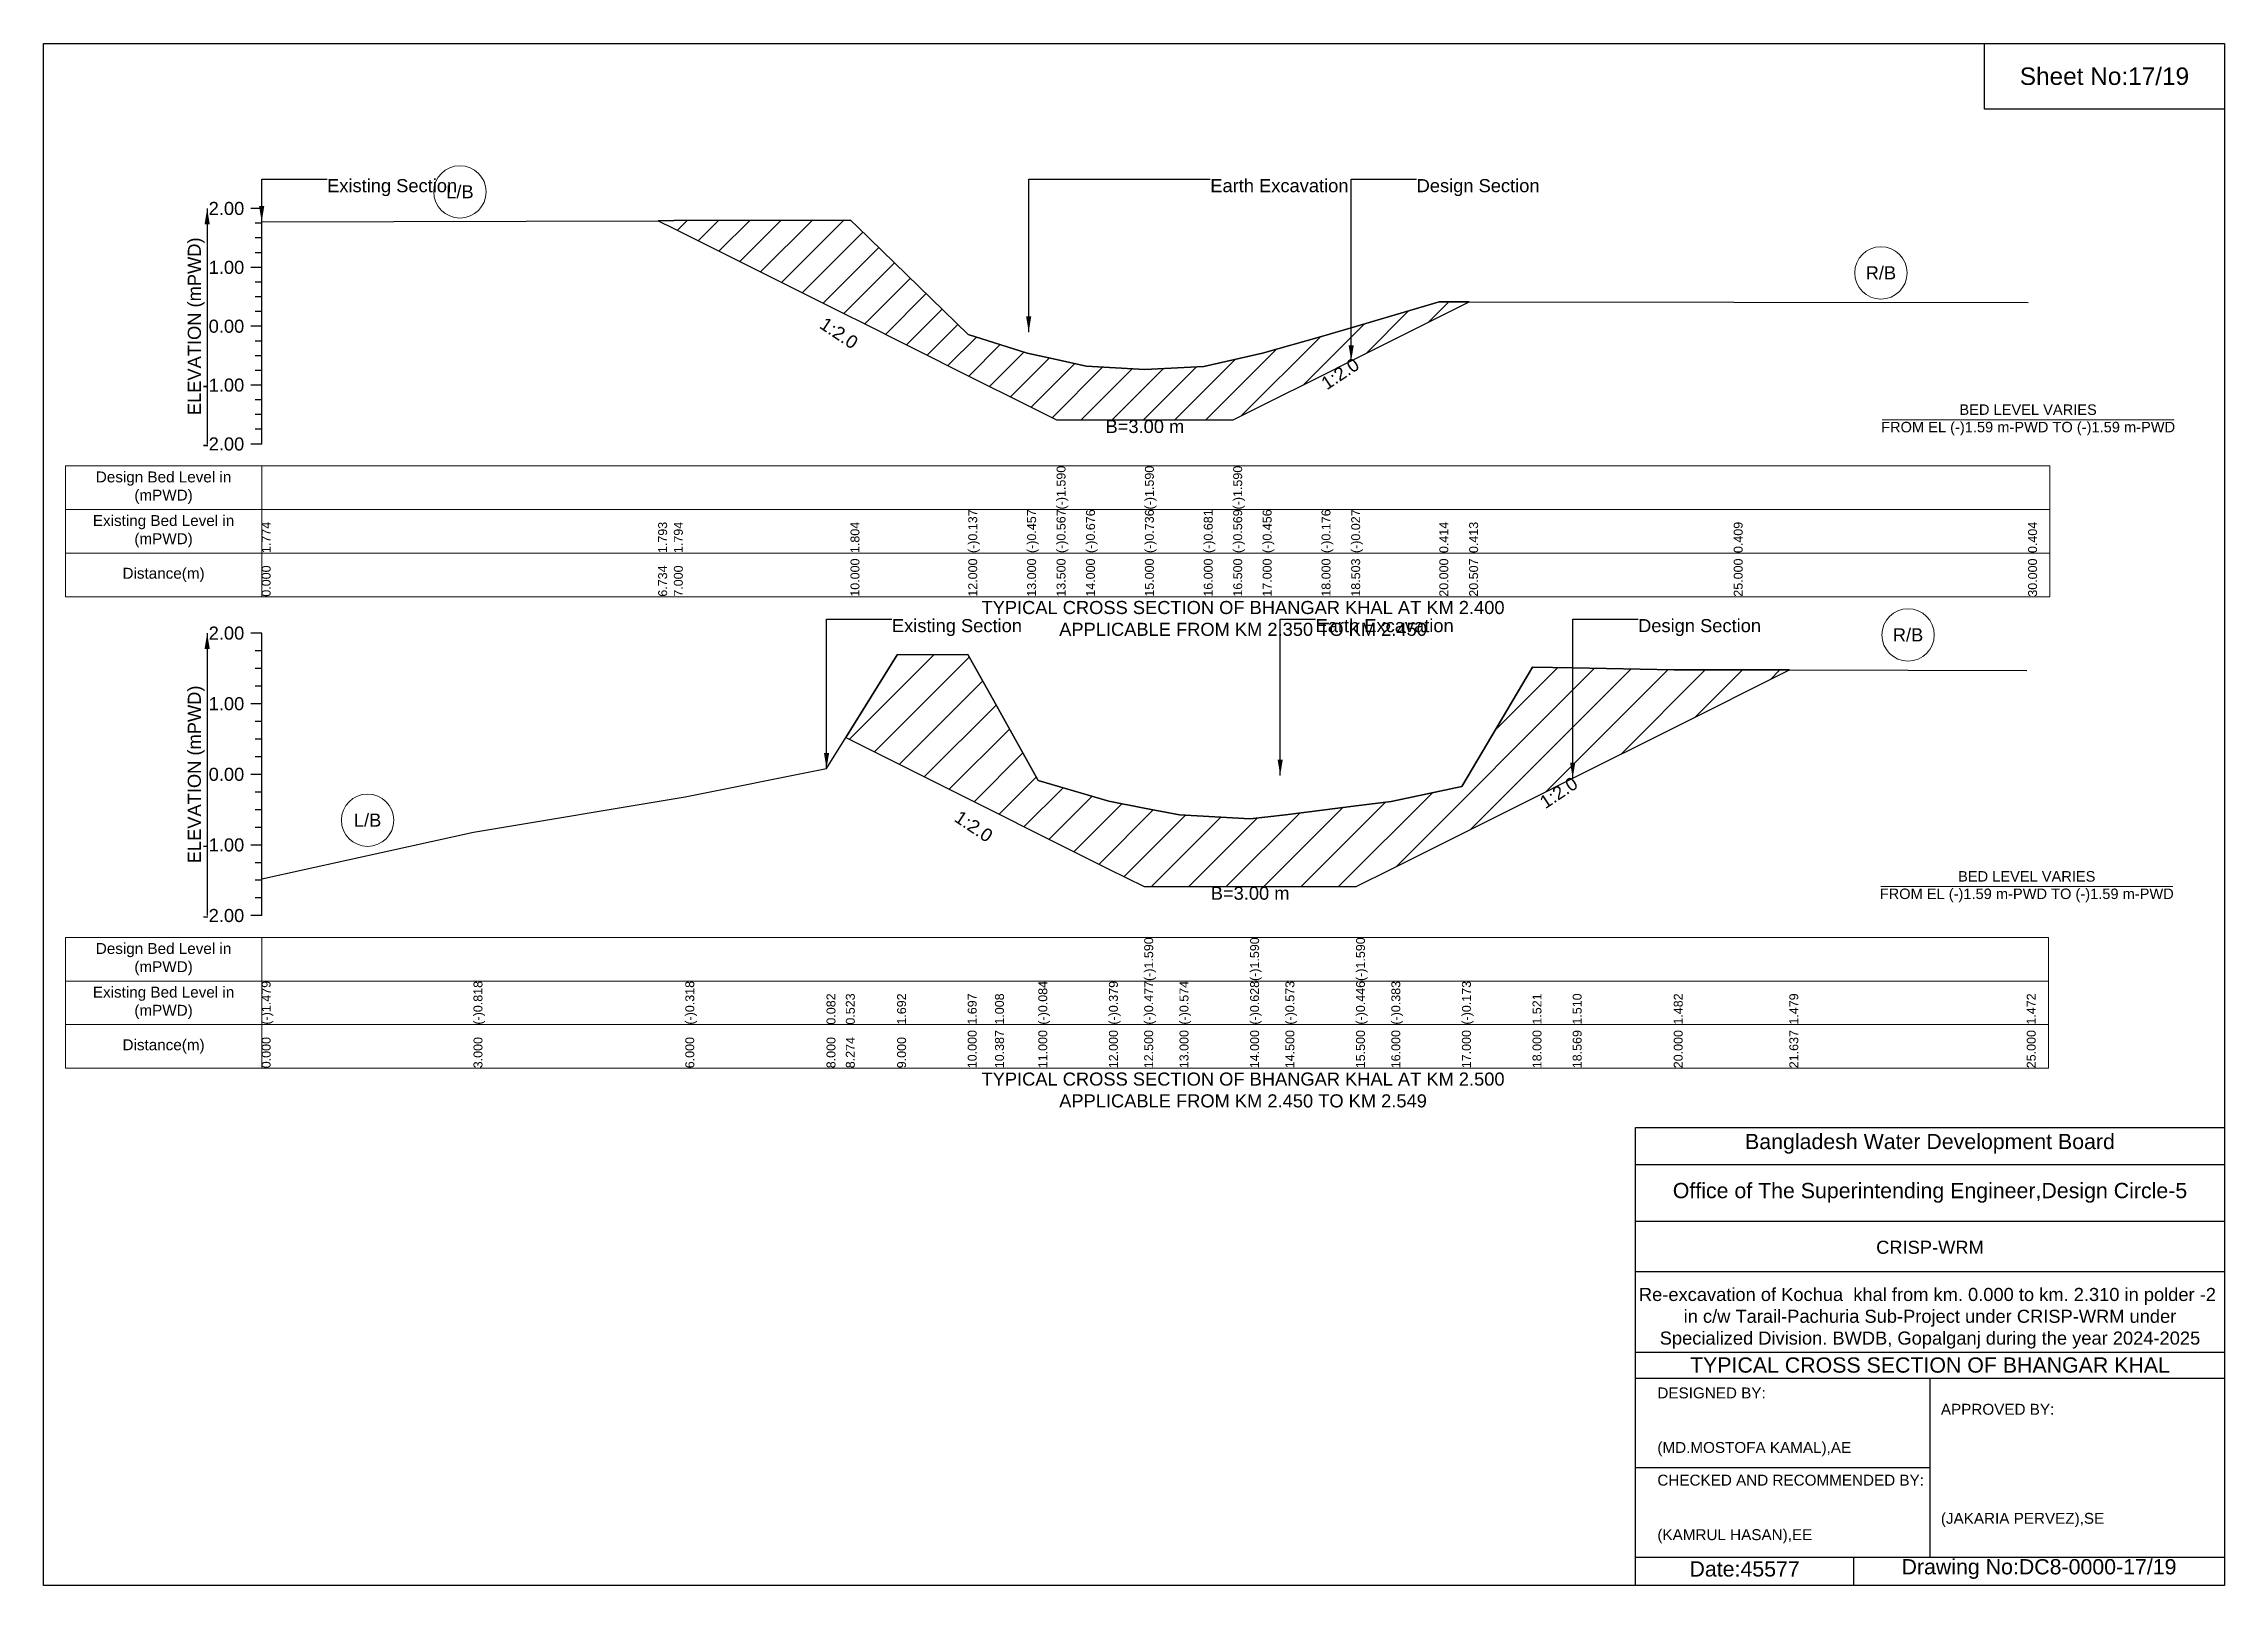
# Model space of a CAD drawing. Header units: inches. Extents: x 91000 to 288000, y -5656 to 0.
# Drawn here: x 260000 to 268000, y -5656 to 0 of the extents above; entities that cross this region are included whole.
import ezdxf

# ---------------------------------------------------------------- set-up
doc = ezdxf.new("R2010")
doc.units = ezdxf.units.IN
doc.header["$LTSCALE"] = 7
doc.header["$MEASUREMENT"] = 0
for name, color, linetype, lineweight in [('Cross section Data Border', 7, 'Continuous', 9), ('Cross Section Labels', 7, 'Continuous', 9), ('Existing_Bed_Level for Xsection', 7, 'Continuous', 25)]:
    doc.layers.add(name, color=color, linetype=linetype, lineweight=lineweight)
doc.styles.get("Standard").update_dxf_attribs({"font": 'arial.ttf'})
doc.dimstyles.get("Standard").update_dxf_attribs({"dimtxt": 0.18, "dimasz": 0.18, "dimexe": 0.18, "dimexo": 0.0625, "dimgap": 0.09, "dimtad": 0, "dimtih": 1, "dimtoh": 1, "dimdec": 4, "dimzin": 0, "dimdsep": 46, "dimtxsty": 'Standard', "dimcen": 0.09, "dimadec": 0, "dimazin": 0, "dimtfac": 1, "dimtdec": 4, "dimtofl": 0, "dimtmove": 0, "dimatfit": 3, "dimfxl": 1, "dimtolj": 1, "dimtzin": 0, "dimarcsym": 0})

msp = doc.modelspace()

# ---------------------------------------------------------------- texts
at = {"attachment_point": 5}
for s, insert, char_height in [('Sheet No:17/19', (267560, -120), 64), ('Bangladesh Water Development Board', (266920, -4036), 56), ('Office of The Superintending Engineer,Design Circle-5', (266920, -4216), 56)]:
    msp.add_mtext(s, dxfattribs=dict(at, insert=insert, char_height=char_height))
for s, insert, char_height, width, attachment_point in [('CRISP-WRM', (266920, -4416), 48, 2240, 5), ('Re-excavation of Kochua  khal from km. 0.000 to km. 2.310 in polder -2  in c/w Tarail-Pachuria Sub-Project under CRISP-WRM under Specialized Division. BWDB, Gopalganj during the year 2024-2025', (266920, -4676), 48, 2160, 5), ('TYPICAL CROSS SECTION OF BHANGAR KHAL', (266920, -4848), 56, 2240, 5), ('DESIGNED BY:^J^J^J(MD.MOSTOFA KAMAL),AE', (265920, -5056), 40, 1120, 4), ('APPROVED BY:^J^J^J^J^J^J(JAKARIA PERVEZ),SE', (266960, -5216), 40, 1120, 4), ('CHECKED AND RECOMMENDED BY:^J^J^J(KAMRUL HASAN),EE', (265920, -5376), 40, 1120, 4), ('Date:45577', (266240, -5596), 56, 1120, 5), ('Drawing No:DC8-0000-17/19', (267320, -5596), 56, 1760, 5)]:
    msp.add_mtext(s, dxfattribs=dict(insert=insert, char_height=char_height, width=width, attachment_point=attachment_point))
at = {"layer": 'Cross section Data Border', "char_height": 40, "width": 640, "attachment_point": 5}
for s, insert in [('Design Bed Level in (mPWD)', (260440, -1629)), ('Existing Bed Level in (mPWD)', (260440, -1789)), ('Distance(m)', (260440, -1949)), ('Design Bed Level in (mPWD)', (260440, -3358.9)), ('Existing Bed Level in (mPWD)', (260440, -3518.9)), ('Distance(m)', (260440, -3678.9))]:
    msp.add_mtext(s, dxfattribs=dict(at, insert=insert))
at = {"layer": 'Cross Section Labels'}
for s, insert, char_height, attachment_point in [('Existing Section', (261040, -497), 48, 1), ('L/B', (261527.2, -543.8), 48, 5), ('Earth Excavation', (264280, -497), 48, 1), ('Design Section', (265036.8, -497), 48, 1), ('R/B', (266740, -841.2), 48, 5), ('BED LEVEL VARIES ^JFROM EL (-)1.59 m-PWD TO (-)1.59 m-PWD', (267280, -1380.5), 38.4, 5), ('B=3.00 m', (264040, -1380.5), 48, 2), ('TYPICAL CROSS SECTION OF BHANGAR KHAL AT KM 2.400^JAPPLICABLE FROM KM 2.350 TO KM 2.450', (264400, -2109), 48, 5), ('Existing Section', (263112, -2111.1), 48, 1), ('Earth Excavation', (264666, -2111.1), 48, 1), ('Design Section', (265849.3, -2111.1), 48, 1), ('R/B', (266839.5, -2169.3), 48, 5), ('L/B', (261188.5, -2848.9), 48, 5), ('BED LEVEL VARIES ^JFROM EL (-)1.59 m-PWD TO (-)1.59 m-PWD', (267275, -3092.7), 38.4, 5), ('B=3.00 m', (264426, -3092.7), 48, 2), ('TYPICAL CROSS SECTION OF BHANGAR KHAL AT KM 2.500^JAPPLICABLE FROM KM 2.450 TO KM 2.549', (264400, -3838.9), 48, 5)]:
    msp.add_mtext(s, dxfattribs=dict(at, insert=insert, char_height=char_height, attachment_point=attachment_point))
at = {"layer": 'Cross Section Labels', "char_height": 48, "attachment_point": 2}
for insert, rotation in [((262931.2, -1042.1), 326.30993), ((264742.8, -1191.1), 33.69007), ((265544.5, -2727.7), 33.69007), ((263425.5, -2851.5), 326.30993)]:
    msp.add_mtext('1:2.0', dxfattribs=dict(at, insert=insert, rotation=rotation))
at = {"layer": 'Existing_Bed_Level for Xsection', "char_height": 48, "attachment_point": 6}
for s, insert in [('2.00', (260736, -605)), ('1.00', (260736, -821)), ('0.00', (260736, -1037)), ('-1.00', (260736, -1253)), ('-2.00', (260736, -1469)), ('2.00', (260736, -2162.9)), ('1.00', (260736, -2421.9)), ('0.00', (260736, -2680.9)), ('-1.00', (260736, -2939.9)), ('-2.00', (260736, -3198.9))]:
    msp.add_mtext(s, dxfattribs=dict(at, insert=insert))
at = {"layer": 'Existing_Bed_Level for Xsection', "rotation": 90}
for s, insert, char_height, attachment_point in [('ELEVATION (mPWD)', (260560, -1037), 48, 5), ('(-)1.590', (263716, -1709), 32.8, 1), ('(-)1.590', (264040, -1709), 32.8, 1), ('(-)1.590', (264364, -1709), 32.8, 1), ('1.774', (260800, -1869), 32.8, 1), ('1.793', (262254.4, -1869), 32.8, 1), ('1.794', (262312, -1869), 32.8, 1), ('1.804', (262960, -1869), 32.8, 1), ('(-)0.137', (263392, -1869), 32.8, 1), ('(-)0.457', (263608, -1869), 32.8, 1), ('(-)0.567', (263716, -1869), 32.8, 1), ('(-)0.676', (263824, -1869), 32.8, 1), ('(-)0.736', (264040, -1869), 32.8, 1), ('(-)0.681', (264256, -1869), 32.8, 1), ('(-)0.569', (264364, -1869), 32.8, 1), ('(-)0.456', (264472, -1869), 32.8, 1), ('(-)0.176', (264688, -1869), 32.8, 1), ('(-)0.027', (264796.8, -1869), 32.8, 1), ('0.414', (265120, -1869), 32.8, 1), ('0.413', (265229.5, -1869), 32.8, 1), ('0.409', (266200, -1869), 32.8, 1), ('0.404', (267280, -1869), 32.8, 1), ('0.000', (260800, -2029), 32.8, 1), ('6.734', (262254.4, -2029), 32.8, 1), ('7.000', (262312, -2029), 32.8, 1), ('10.000', (262960, -2029), 32.8, 1), ('12.000', (263392, -2029), 32.8, 1), ('13.000', (263608, -2029), 32.8, 1), ('13.500', (263716, -2029), 32.8, 1), ('14.000', (263824, -2029), 32.8, 1), ('15.000', (264040, -2029), 32.8, 1), ('16.000', (264256, -2029), 32.8, 1), ('16.500', (264364, -2029), 32.8, 1), ('17.000', (264472, -2029), 32.8, 1), ('18.000', (264688, -2029), 32.8, 1), ('18.503', (264796.8, -2029), 32.8, 1), ('20.000', (265120, -2029), 32.8, 1), ('20.507', (265229.5, -2029), 32.8, 1), ('25.000', (266200, -2029), 32.8, 1), ('30.000', (267280, -2029), 32.8, 1), ('ELEVATION (mPWD)', (260560, -2680.9), 48, 5), ('(-)1.590', (264037.5, -3438.9), 32.8, 1), ('(-)1.590', (264426, -3438.9), 32.8, 1), ('(-)1.590', (264814.5, -3438.9), 32.8, 1), ('(-)0.084', (263649, -3598.9), 32.8, 1), ('(-)0.574', (264167, -3598.9), 32.8, 1), ('(-)1.479', (260800, -3598.9), 32.8, 1), ('(-)0.818', (261577, -3598.9), 32.8, 1), ('(-)0.318', (262354, -3598.9), 32.8, 1), ('0.082', (262872, -3598.9), 32.8, 1), ('0.523', (262942.9, -3598.9), 32.8, 1), ('1.692', (263131, -3598.9), 32.8, 1), ('1.697', (263390, -3598.9), 32.8, 1), ('1.008', (263490.2, -3598.9), 32.8, 1), ('(-)0.379', (263908, -3598.9), 32.8, 1), ('(-)0.477', (264037.5, -3598.9), 32.8, 1), ('(-)0.628', (264426, -3598.9), 32.8, 1), ('(-)0.573', (264555.5, -3598.9), 32.8, 1), ('(-)0.446', (264814.5, -3598.9), 32.8, 1), ('(-)0.383', (264944, -3598.9), 32.8, 1), ('(-)0.173', (265203, -3598.9), 32.8, 1), ('1.521', (265462, -3598.9), 32.8, 1), ('1.510', (265609.3, -3598.9), 32.8, 1), ('1.482', (265980, -3598.9), 32.8, 1), ('1.479', (266404.1, -3598.9), 32.8, 1), ('1.472', (267275, -3598.9), 32.8, 1), ('0.000', (260800, -3758.9), 32.8, 1), ('3.000', (261577, -3758.9), 32.8, 1), ('6.000', (262354, -3758.9), 32.8, 1), ('8.000', (262872, -3758.9), 32.8, 1), ('8.274', (262942.9, -3758.9), 32.8, 1), ('9.000', (263131, -3758.9), 32.8, 1), ('10.000', (263390, -3758.9), 32.8, 1), ('10.387', (263490.2, -3758.9), 32.8, 1), ('11.000', (263649, -3758.9), 32.8, 1), ('12.000', (263908, -3758.9), 32.8, 1), ('12.500', (264037.5, -3758.9), 32.8, 1), ('13.000', (264167, -3758.9), 32.8, 1), ('14.000', (264426, -3758.9), 32.8, 1), ('14.500', (264555.5, -3758.9), 32.8, 1), ('15.500', (264814.5, -3758.9), 32.8, 1), ('16.000', (264944, -3758.9), 32.8, 1), ('17.000', (265203, -3758.9), 32.8, 1), ('18.000', (265462, -3758.9), 32.8, 1), ('18.569', (265609.3, -3758.9), 32.8, 1), ('20.000', (265980, -3758.9), 32.8, 1), ('21.637', (266404.1, -3758.9), 32.8, 1), ('25.000', (267275, -3758.9), 32.8, 1)]:
    msp.add_mtext(s, dxfattribs=dict(at, insert=insert, char_height=char_height, attachment_point=attachment_point))

# ---------------------------------------------------------------- hatches: boundary and pattern name
at = {"layer": 'Existing_Bed_Level for Xsection'}
h = msp.add_hatch(dxfattribs=at)
h.set_pattern_fill('ANSI31', color=256, scale=648, style=0)
h.paths.add_polyline_path([(262254.4, -649.7), (262312, -678.5), (262960, -1002.5), (262985.2, -1015.1), (263392, -1218.5), (263608, -1326.5), (263716, -1380.5), (263824, -1380.5), (264040, -1380.5), (264256, -1380.5), (264364, -1380.5), (264472, -1326.5), (264688, -1218.5), (264796.8, -1164.1), (265120, -1002.5), (265229.5, -947.7), (265120, -947.6), (264796.8, -1043), (264688, -1075), (264472, -1135.5), (264364, -1159.8), (264256, -1184.1), (264040, -1196), (263824, -1183), (263716, -1159.4), (263608, -1135.7), (263392, -1066.6), (262985.2, -671.8), (262960, -647.4), (262312, -649.5)])
h = msp.add_hatch(dxfattribs=at)
h.set_pattern_fill('ANSI31', color=256, scale=777, style=0)
h.paths.add_polyline_path([(262942.9, -2545.5), (263131, -2639.5), (263390, -2769), (263490.2, -2819.1), (263649, -2898.5), (263908, -3028), (264037.5, -3092.7), (264167, -3092.7), (264426, -3092.7), (264555.5, -3092.7), (264814.5, -3092.7), (264944, -3028), (265203, -2898.5), (265462, -2769), (265609.3, -2695.3), (265980, -2510), (266404.1, -2297.9), (265980, -2297.1), (265609.3, -2289.9), (265462, -2287), (265203, -2725.7), (264944, -2780.1), (264814.5, -2796.5), (264555.5, -2829.3), (264426, -2843.6), (264167, -2829.6), (264037.5, -2804.4), (263908, -2779.1), (263649, -2702.7), (263490.2, -2419.9), (263390, -2241.4), (263131, -2242.7)])

# ---------------------------------------------------------------- linework, layer by layer
for points in [[(260000, 0), (268000, 0), (268000, -5656), (260000, -5656)], [(267120, 0), (268000, 0), (268000, -240), (267120, -240)]]:
    msp.add_lwpolyline(points, close=True)
for points in [[(265840, -5656), (265840, -3976), (268000, -3976)], [(265840, -4112), (268000, -4112)], [(265840, -4320), (268000, -4320)], [(265840, -4504), (268000, -4504)], [(265840, -4800), (268000, -4800)], [(265840, -4896), (268000, -4896)], [(266920, -4896), (266920, -5552)], [(265840, -5224), (266920, -5224)], [(265840, -5552), (268000, -5552)], [(266640, -5552), (266640, -5656)]]:
    msp.add_lwpolyline(points)
at = {"layer": 'Cross section Data Border'}
for points in [[(260080, -1549), (267360, -1549), (267360, -2029), (260080, -2029)], [(260080, -3278.9), (267355, -3278.9), (267355, -3758.9), (260080, -3758.9)]]:
    msp.add_lwpolyline(points, close=True, dxfattribs=at)
for points in [[(260800, -1549), (260800, -2029)], [(260080, -1709), (267360, -1709)], [(260080, -1869), (267360, -1869)], [(260800, -3278.9), (260800, -3758.9)], [(260080, -3438.9), (267355, -3438.9)], [(260080, -3598.9), (267355, -3598.9)]]:
    msp.add_lwpolyline(points, dxfattribs=at)
at = {"layer": 'Cross Section Labels'}
for points in [[(266744.2, -1380.5), (267815.8, -1380.5)], [(266739.2, -3092.7), (267810.8, -3092.7)]]:
    msp.add_lwpolyline(points, dxfattribs=at)
for centre in [(261527.2, -543.8), (266740, -841.2), (266839.5, -2169.3), (261188.5, -2848.9)]:
    msp.add_circle(centre, 96, dxfattribs=at)
at = {"layer": 'Existing_Bed_Level for Xsection'}
for points in [[(260800, -605), (260760, -605)], [(260800, -1469), (260800, -1253), (260800, -1037), (260800, -821), (260800, -605)], [(260800, -659), (260776, -659)], [(260800, -713), (260776, -713)], [(260800, -653.8), (262254.4, -649.7), (262312, -649.5), (262960, -647.4), (262985.2, -671.8), (263392, -1066.6), (263608, -1135.7), (263716, -1159.4), (263716, -1159.4), (263824, -1183), (264040, -1196), (264040, -1196), (264256, -1184.1), (264364, -1159.8), (264364, -1159.8), (264472, -1135.5), (264688, -1075), (264796.8, -1043), (265120, -947.6), (265229.5, -947.7), (266200, -948.7), (267280, -949.8)], [(260800, -767), (260776, -767)], [(260800, -821), (260760, -821)], [(260800, -875), (260776, -875)], [(260800, -929), (260776, -929)], [(260800, -1037), (260760, -1037)], [(260800, -983), (260776, -983)], [(260800, -1091), (260776, -1091)], [(260800, -1145), (260776, -1145)], [(260800, -1199), (260776, -1199)], [(260800, -1253), (260760, -1253)], [(260800, -1307), (260776, -1307)], [(260800, -1361), (260776, -1361)], [(260800, -1415), (260776, -1415)], [(260800, -1469), (260760, -1469)], [(260800, -2162.9), (260760, -2162.9)], [(260800, -2227.7), (260776, -2227.7)], [(260800, -3198.9), (260800, -2939.9), (260800, -2680.9), (260800, -2421.9), (260800, -2162.9)], [(260800, -2292.4), (260776, -2292.4)], [(260800, -3064), (261577, -2892.8), (262354, -2763.3), (262872, -2659.7), (262942.9, -2545.5), (263131, -2242.7), (263390, -2241.4), (263490.2, -2419.9), (263649, -2702.7), (263908, -2779.1), (264037.5, -2804.4), (264037.5, -2804.4), (264167, -2829.6), (264426, -2843.6), (264426, -2843.6), (264555.5, -2829.3), (264814.5, -2796.5), (264814.5, -2796.5), (264944, -2780.1), (265203, -2725.7), (265462, -2287), (265609.3, -2289.9), (265980, -2297.1), (266404.1, -2297.9), (267275, -2299.7)], [(260800, -2357.2), (260776, -2357.2)], [(260800, -2421.9), (260760, -2421.9)], [(260800, -2486.7), (260776, -2486.7)], [(260800, -2551.4), (260776, -2551.4)], [(260800, -2616.2), (260776, -2616.2)], [(260800, -2680.9), (260760, -2680.9)], [(260800, -2745.7), (260776, -2745.7)], [(260800, -2810.4), (260776, -2810.4)], [(260800, -2875.2), (260776, -2875.2)], [(260800, -2939.9), (260760, -2939.9)], [(260800, -3004.7), (260776, -3004.7)], [(260800, -3069.4), (260776, -3069.4)], [(260800, -3198.9), (260760, -3198.9)], [(260800, -3134.2), (260776, -3134.2)]]:
    msp.add_lwpolyline(points, dxfattribs=at)
for points in [[(262254.4, -649.7), (262254.4, -649.7), (262312, -678.5), (262960, -1002.5), (262985.2, -1015.1), (263392, -1218.5), (263608, -1326.5), (263716, -1380.5), (263716, -1380.5), (263824, -1380.5), (264040, -1380.5), (264040, -1380.5), (264256, -1380.5), (264364, -1380.5), (264364, -1380.5), (264472, -1326.5), (264688, -1218.5), (264796.8, -1164.1), (265120, -1002.5), (265229.5, -947.7), (265229.5, -947.7), (265229.5, -947.7), (265120, -947.6), (264796.8, -1043), (264688, -1075), (264472, -1135.5), (264364, -1159.8), (264364, -1159.8), (264256, -1184.1), (264040, -1196), (264040, -1196), (263824, -1183), (263716, -1159.4), (263716, -1159.4), (263608, -1135.7), (263392, -1066.6), (262985.2, -671.8), (262960, -647.4), (262312, -649.5), (262254.4, -649.7)], [(262942.9, -2545.5), (263131, -2639.5), (263390, -2769), (263490.2, -2819.1), (263649, -2898.5), (263908, -3028), (264037.5, -3092.7), (264037.5, -3092.7), (264167, -3092.7), (264426, -3092.7), (264426, -3092.7), (264555.5, -3092.7), (264814.5, -3092.7), (264814.5, -3092.7), (264944, -3028), (265203, -2898.5), (265462, -2769), (265609.3, -2695.3), (265980, -2510), (266404.1, -2297.9), (265980, -2297.1), (265609.3, -2289.9), (265462, -2287), (265203, -2725.7), (264944, -2780.1), (264814.5, -2796.5), (264814.5, -2796.5), (264555.5, -2829.3), (264426, -2843.6), (264426, -2843.6), (264167, -2829.6), (264037.5, -2804.4), (264037.5, -2804.4), (263908, -2779.1), (263649, -2702.7), (263490.2, -2419.9), (263390, -2241.4), (263131, -2242.7)]]:
    msp.add_lwpolyline(points, close=True, dxfattribs=at)

msp.set_redraw_order([(e.dxf.handle, doc.entitydb.next_handle()) for e in msp.query("TEXT MTEXT ATTDEF DIMENSION ARC_DIMENSION")])  # texts and dimensions are drawn at this point

# ---------------------------------------------------------------- leaders
at = {"layer": 'Cross Section Labels', "annotation_type": 0, "has_hookline": 1, "hookline_direction": 0}
for points, text_width in [([(260800, -653.8), (260800, -497), (261039.9, -497)], 467.2), ([(263613.7, -1058.3), (263613.7, -497), (264279.9, -497)], 497), ([(264796.8, -1164.1), (264796.8, -497), (265036.7, -497)], 441.2), ([(262872, -2659.7), (262872, -2111.1), (263111.9, -2111.1)], 467.2), ([(264536.3, -2684.4), (264536.3, -2111.1), (264665.9, -2111.1)], 497), ([(265609.3, -2695.3), (265609.3, -2111.1), (265849.2, -2111.1)], 441.2)]:
    msp.add_leader(points, dimstyle='Standard', override={"dimasz": 57.6}, dxfattribs=dict(at, text_width=text_width))
at = {"layer": 'Existing_Bed_Level for Xsection'}
for points in [[(260600, -605), (260600, -1469)], [(260600, -2162.9), (260600, -3198.9)]]:
    msp.add_leader(points, dimstyle='Standard', override={"dimasz": 57.6}, dxfattribs=at)

doc.saveas('drawing.dxf')
